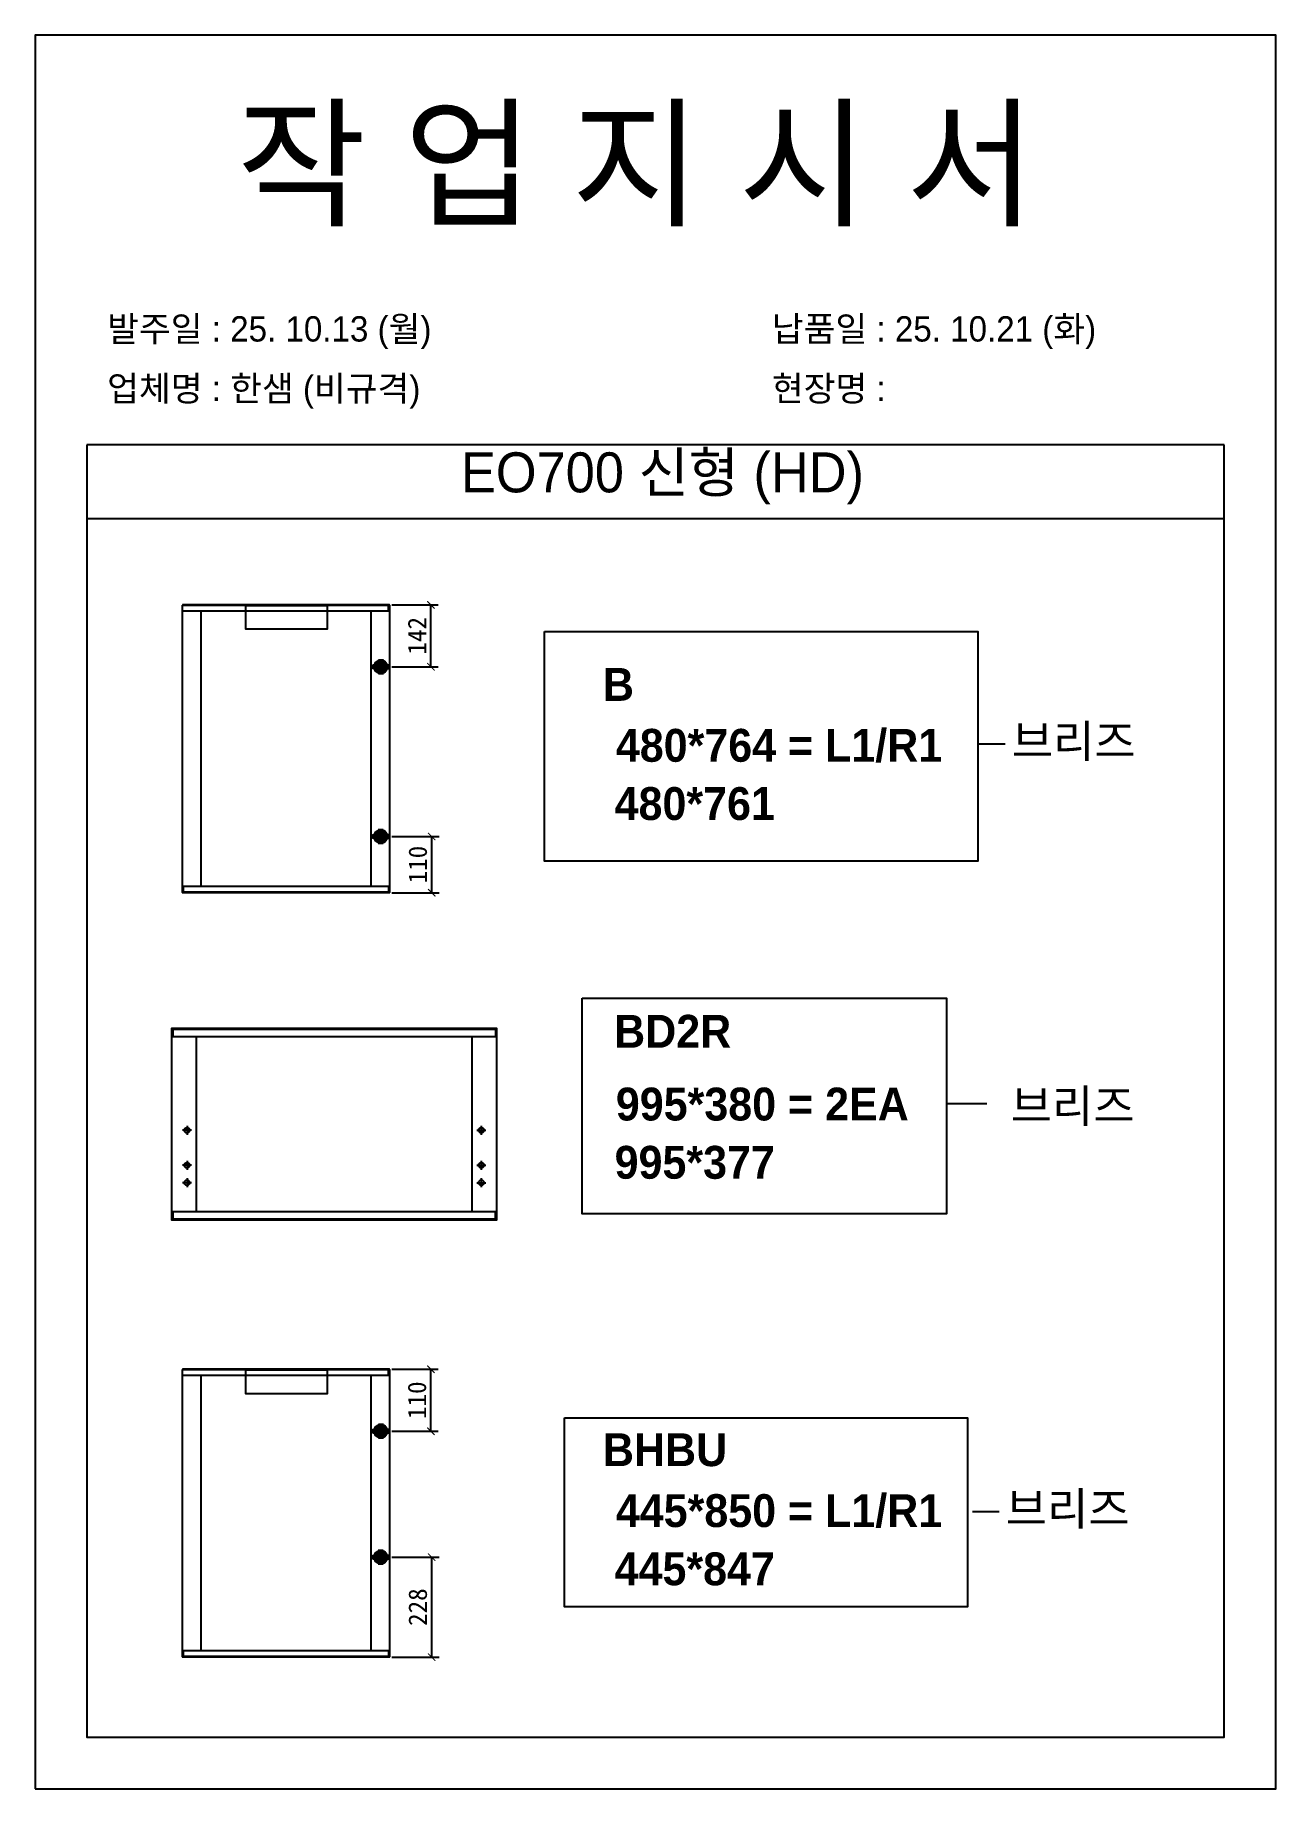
# Model space of a CAD drawing. Header units: millimetres. Extents: x -44117 to 256353, y -2095463 to 65325.
# Drawn here: x 111105 to 112785, y -376869 to -374493 of the extents above; entities that cross this region are included whole.
import ezdxf

# ---------------------------------------------------------------- set-up
doc = ezdxf.new("R2010")
doc.units = ezdxf.units.MM
doc.header["$LTSCALE"] = 10
doc.layers.add('Layer1', color=7, linetype='Continuous', lineweight=70)
doc.styles.add('MtX_Gulim', font='')
doc.styles.get('MtX_Gulim').set_extended_font_data('Gulim', bold=True)
doc.dimstyles.new('ISO-25', dxfattribs={"dimtxt": 2.5, "dimasz": 2.5, "dimexe": 1, "dimexo": 1, "dimtad": 1, "dimtxsty": 'Standard', "dimblk": 'ARCHTICK', "dimcen": 2.5, "dimadec": 0, "dimazin": 0, "dimtfac": 1, "dimtmove": 0, "dimatfit": 3, "dimfxl": 0, "dimarcsym": 0})

msp = doc.modelspace()

# ---------------------------------------------------------------- texts
at = {"linetype": 'Continuous', "style": 'MtX_Gulim'}
for s, height, p in [('B', 44.50828, (111874.01738, -375394.56045)), ('480*764 = L1/R1', 44.508282, (111891.50133, -375477.05936)), ('브리즈', 44.508282, (112427.6641, -375471.44489)), ('BD2R', 44.508282, (111889.15555, -375864.43862)), ('995*380 = 2EA', 44.508282, (111891.50133, -375963.03796)), ('브리즈', 44.508282, (112426.18315, -375965.52972)), ('BHBU', 44.508282, (111874.01738, -376431.30538)), ('445*850 = L1/R1', 44.508282, (111891.50133, -376513.80429)), ('브리즈', 44.508282, (112419.46057, -376511.24192))]:
    msp.add_text(s, height=height, dxfattribs=at).set_placement(p)
at = {"color": 242, "linetype": 'Continuous', "true_color": 0xcd2027, "style": 'MtX_Gulim'}
for s, p in [('480*761', (111889.84446, -375555.9406)), ('995*377', (111889.84446, -376041.91921)), ('445*847', (111889.84446, -376592.68553))]:
    msp.add_text(s, height=44.508282, dxfattribs=at).set_placement(p)
at = {"attachment_point": 1}
for s, width, gutter_width, heights, insert, char_height in [('{\\fGulim|b0|i0|c129|p50;작 업 지 시 서}', 3307.3198183, 12.5, [-155.84554], (111377.98753, -374596.74403), 140), ('\\pt11;{\\fGulim|b0|i0|c129|p50;발주일 : 25. 10.13 (월)}', 3307.3198183, 12.5, [34.50412], (111202.77817, -374873.46445), 34.3), ('{\\fGulim|b0|i0|c129|p50;납품일 : 25. 10.21 (화)}', 3307.3198183, 12.5, [36.39796], (112102.75616, -374873.46445), 34.3), ('{\\fGulim|b0|i0|c129|p50;업체명 : 한샘 (비규격)}', 3307.3198183, 12.5, [36.11279], (111202.77817, -374954.12063), 34.3), ('{\\fGulim|b0|i0|c129|p50;현장명 : }', 3307.3198183, 12.5, [-38.2735], (112102.75616, -374954.12063), 34.3), ('{\\fGulim|b0|i0|c129|p50;EO700 신형 (HD)}', 5224.9748335, 19.74777, [57.05176], (111681.72959, -375057.88558), 54.1878762)]:
    msp.add_mtext_dynamic_manual_height_columns(s, width=width, gutter_width=gutter_width, heights=heights, dxfattribs=dict(at, insert=insert, char_height=char_height))

# ---------------------------------------------------------------- blocks, each defined once
blk = doc.blocks.new('_ArchTick')
at = {"color": 0, "linetype": 'ByBlock', "const_width": 0.15}
blk.add_lwpolyline([(-0.5, -0.5), (0.5, 0.5)], dxfattribs=at)
blk = doc.blocks.new('*D3545')
at = {"color": 0, "lineweight": -2}
for p, q in [((111588.2, -375264.5), (111651.1, -375264.5)), ((111641.1, -375348.3), (111641.1, -375264.5)), ((111588.2, -375348.3), (111651.1, -375348.3))]:
    blk.add_line(p, q, dxfattribs=at)
at = {"layer": 'Defpoints', "color": 0}
for p in [(111573.2, -375264.5), (111641.1, -375264.5), (111573.2, -375348.3)]:
    blk.add_point(p, dxfattribs=at)
at = {"color": 0, "lineweight": -2, "xscale": 10, "yscale": 10, "zscale": 10}
for p, rotation in [((111641.1, -375264.5), 90), ((111641.1, -375348.3), 270)]:
    blk.add_blockref('_ArchTick', p, dxfattribs=dict(at, rotation=rotation))
at = {"color": 0, "insert": (111622.3, -375306.4), "char_height": 25, "attachment_point": 5, "rotation": 90}
blk.add_mtext('142', dxfattribs=at)
blk = doc.blocks.new('*D3546')
at = {"color": 0, "lineweight": -2}
for p, q in [((111588.2, -375578.3), (111652.1, -375578.3)), ((111642.1, -375578.3), (111642.1, -375654.5)), ((111588.2, -375654.5), (111652.1, -375654.5))]:
    blk.add_line(p, q, dxfattribs=at)
at = {"layer": 'Defpoints', "color": 0}
for p in [(111573.2, -375578.3), (111573.2, -375654.5), (111642.1, -375654.5)]:
    blk.add_point(p, dxfattribs=at)
at = {"color": 0, "lineweight": -2, "xscale": 10, "yscale": 10, "zscale": 10}
for p, rotation in [((111642.1, -375578.3), 90), ((111642.1, -375654.5), 270)]:
    blk.add_blockref('_ArchTick', p, dxfattribs=dict(at, rotation=rotation))
at = {"color": 0, "insert": (111623.4, -375616.4), "char_height": 25, "attachment_point": 5, "rotation": 90}
blk.add_mtext('110', dxfattribs=at)
blk = doc.blocks.new('*D3547')
at = {"color": 0, "lineweight": -2}
for p, q in [((111588.2, -376300.1), (111651.1, -376300.1)), ((111641.1, -376383.9), (111641.1, -376300.1)), ((111588.2, -376383.9), (111651.1, -376383.9))]:
    blk.add_line(p, q, dxfattribs=at)
at = {"layer": 'Defpoints', "color": 0}
for p in [(111573.2, -376300.1), (111641.1, -376300.1), (111573.2, -376383.9)]:
    blk.add_point(p, dxfattribs=at)
at = {"color": 0, "lineweight": -2, "xscale": 10, "yscale": 10, "zscale": 10}
for p, rotation in [((111641.1, -376300.1), 90), ((111641.1, -376383.9), 270)]:
    blk.add_blockref('_ArchTick', p, dxfattribs=dict(at, rotation=rotation))
at = {"color": 0, "insert": (111622.3, -376342), "char_height": 25, "attachment_point": 5, "rotation": 90}
blk.add_mtext('110', dxfattribs=at)
blk = doc.blocks.new('*D3548')
at = {"color": 0, "lineweight": -2}
for p, q in [((111588.2, -376554.6), (111652.1, -376554.6)), ((111642.1, -376554.6), (111642.1, -376690.1)), ((111588.2, -376690.1), (111652.1, -376690.1))]:
    blk.add_line(p, q, dxfattribs=at)
at = {"layer": 'Defpoints', "color": 0}
for p in [(111573.2, -376554.6), (111573.2, -376690.1), (111642.1, -376690.1)]:
    blk.add_point(p, dxfattribs=at)
at = {"color": 0, "lineweight": -2, "xscale": 10, "yscale": 10, "zscale": 10}
for p, rotation in [((111642.1, -376554.6), 90), ((111642.1, -376690.1), 270)]:
    blk.add_blockref('_ArchTick', p, dxfattribs=dict(at, rotation=rotation))
at = {"color": 0, "insert": (111623.4, -376622.3), "char_height": 25, "attachment_point": 5, "rotation": 90}
blk.add_mtext('228', dxfattribs=at)

# ---------------------------------------------------------------- dimensions: what is measured, and where the dimension line sits
for base, p1, p2, text, picture, middle in [((111641.05352, -375264.4713), (111573.15047, -375348.32413), (111573.15047, -375264.4713), '142', '*D3545', (111622.30352, -375306.39772)), ((111642.13958, -375654.45779), (111573.15047, -375578.27316), (111573.15047, -375654.45779), '110', '*D3546', (111623.38958, -375616.36547)), ((111641.05352, -376300.08959), (111573.15047, -376383.94241), (111573.15047, -376300.08959), '110', '*D3547', (111622.30352, -376342.016))]:
    dim = msp.add_linear_dim(base=base, p1=p1, p2=p2, angle=90, text=text, dimstyle='ISO-25', override={"dimscale": 10, "dimasz": 1, "dimexo": 1.5, "dimtxsty": 'Standard'})
    dim.commit()
    dim.dimension.update_dxf_attribs({"geometry": picture, "text_midpoint": middle})
dim = msp.add_linear_dim(base=(111642.13958, -376690.07607), p1=(111573.15047, -376554.5772), p2=(111573.15047, -376690.07607), angle=90, text='228', dimstyle='ISO-25', override={"dimscale": 10, "dimasz": 1, "dimexo": 1.5, "dimtxsty": 'Standard'})
dim.commit()
dim.dimension.update_dxf_attribs({"geometry": '*D3548', "text_midpoint": (111642.13958, -376622.32663), "dimtype": 160})

# ---------------------------------------------------------------- linework, layer by layer
for p, q in [((112715.18093, -375047.75124), (111175.18093, -375047.75124)), ((112715.18093, -375147.75124), (111175.18093, -375147.75124)), ((111304.49119, -375264.75147), (111304.49119, -375654.17761)), ((111585.26767, -375265.25576), (111304.49119, -375265.25576)), ((111584.9875, -375264.4713), (111304.77135, -375264.4713)), ((111583.86685, -375272.87618), (111583.86685, -375264.4713)), ((111585.26767, -375654.17761), (111585.26767, -375264.75147)), ((111585.26767, -375272.87618), (111304.49119, -375272.87618)), ((111329.42567, -375272.31586), (111329.42567, -375646.0529)), ((111560.05302, -375646.0529), (111560.05302, -375272.87618)), ((112382.71866, -375452.81475), (112418.67501, -375452.81475)), ((111585.26767, -375646.0529), (111304.49119, -375646.0529)), ((111585.26767, -375653.67333), (111304.49119, -375653.67333)), ((111584.9875, -375654.45779), (111304.77135, -375654.45779)), ((111305.892, -375654.45779), (111305.892, -375646.0529)), ((111583.86685, -375646.0529), (111583.86685, -375654.45779)), ((111289.81337, -375838.88946), (111289.81337, -376097.33153)), ((111730.42377, -375839.55593), (111289.81337, -375839.55593)), ((111730.42377, -375849.62702), (111289.81337, -375849.62702)), ((111730.05351, -375838.5192), (111290.18363, -375838.5192)), ((111291.66468, -375838.5192), (111291.66468, -375849.62702)), ((111323.13685, -375849.62702), (111323.13685, -376086.59396)), ((111697.1003, -376086.59396), (111697.1003, -375849.62702)), ((111728.57247, -375838.5192), (111728.57247, -375849.62702)), ((111730.42377, -376097.33153), (111730.42377, -375838.88946)), ((112338.56439, -375939.95026), (112393.62256, -375939.95026)), ((111317.02755, -375976.25623), (111304.80894, -375976.25623)), ((111310.91824, -375970.14692), (111310.91824, -375982.36553)), ((111703.2096, -375976.25623), (111715.42821, -375976.25623)), ((111709.31891, -375970.14692), (111709.31891, -375982.36553)), ((111317.02755, -376023.64962), (111304.80894, -376023.64962)), ((111310.91824, -376017.54031), (111310.91824, -376029.75892)), ((111703.2096, -376023.64962), (111715.42821, -376023.64962)), ((111709.31891, -376017.54031), (111709.31891, -376029.75892)), ((111317.02755, -376047.34631), (111304.80894, -376047.34631)), ((111310.91824, -376041.23701), (111310.91824, -376053.45562)), ((111703.2096, -376047.34631), (111715.42821, -376047.34631)), ((111709.31891, -376041.23701), (111709.31891, -376053.45562)), ((111730.42377, -376086.59396), (111289.81337, -376086.59396)), ((111730.42377, -376096.66506), (111289.81337, -376096.66506)), ((111291.66468, -376086.59396), (111291.66468, -376097.70179)), ((111728.57247, -376097.70179), (111728.57247, -376086.59396)), ((111290.18363, -376097.70179), (111730.05351, -376097.70179)), ((111304.49119, -376300.36975), (111304.49119, -376689.79589)), ((111585.26767, -376300.87404), (111304.49119, -376300.87404)), ((111585.26767, -376308.49447), (111304.49119, -376308.49447)), ((111584.9875, -376300.08959), (111304.77135, -376300.08959)), ((111329.42567, -376307.93414), (111329.42567, -376681.67119)), ((111560.05302, -376681.67119), (111560.05302, -376308.49447)), ((111583.86685, -376308.49447), (111583.86685, -376300.08959)), ((111585.26767, -376689.79589), (111585.26767, -376300.36975)), ((112374.51513, -376492.61177), (112410.47148, -376492.61177)), ((111585.26767, -376681.67119), (111304.49119, -376681.67119)), ((111585.26767, -376689.29161), (111304.49119, -376689.29161)), ((111584.9875, -376690.07607), (111304.77135, -376690.07607)), ((111305.892, -376690.07607), (111305.892, -376681.67119)), ((111583.86685, -376681.67119), (111583.86685, -376690.07607))]:
    msp.add_line(p, q)
for points in [[(111105.18093, -376868.58151), (112785.18093, -376868.58151), (112785.18093, -374492.58151), (111105.18093, -374492.58151)], [(111390.36872, -375265.25576), (111500.85101, -375265.25576), (111500.85101, -375297.53148), (111390.36872, -375297.53148)], [(111795.05074, -375300.73424), (112381.5522, -375300.73424), (112381.5522, -375611.75774), (111795.05074, -375611.75774)], [(111845.7743, -375797.48233), (112339.34186, -375797.48233), (112339.34186, -376089.28382), (111845.7743, -376089.28382)], [(111390.36872, -376300.87404), (111500.85101, -376300.87404), (111500.85101, -376333.14977), (111390.36872, -376333.14977)], [(111821.90949, -376365.8986), (112367.54573, -376365.8986), (112367.54573, -376621.90288), (111821.90949, -376621.90288)]]:
    msp.add_lwpolyline(points, close=True)
msp.add_lwpolyline([(111175.18093, -375047.75124), (111175.18093, -376798.58151), (112715.18093, -376798.58151), (112715.18093, -375047.75124)])
for centre in [(111310.91824, -375976.25623), (111709.31891, -375976.25623), (111310.91824, -376023.64962), (111709.31891, -376023.64962), (111310.91824, -376047.34631), (111709.31891, -376047.34631)]:
    msp.add_circle(centre, 3.70261)
for centre, radius, start, end in [((111584.9875, -375264.75147), 0.28016, 0, 90), ((111304.77135, -375654.17762), 0.28016, 180, 270), ((111584.9875, -375654.17762), 0.28016, 270, 0), ((111290.18363, -375838.88946), 0.37026, 90, 180), ((111730.05351, -375838.88946), 0.37026, 0, 90), ((111290.18363, -376097.33153), 0.37026, 180, 270), ((111730.05351, -376097.33153), 0.37026, 270, 0), ((111584.9875, -376300.36975), 0.28016, 0, 90), ((111304.77135, -376689.7959), 0.28016, 180, 270), ((111584.9875, -376689.7959), 0.28016, 270, 0)]:
    msp.add_arc(centre, radius, start, end)
at = {"layer": 'Layer1'}
for p, q in [((111573.15047, -375337.99842), (111573.15047, -375358.64985)), ((111573.15047, -375588.59887), (111573.15047, -375567.94744)), ((111573.15047, -376373.6167), (111573.15047, -376394.26813)), ((111573.15047, -376564.90291), (111573.15047, -376544.25148))]:
    msp.add_line(p, q, dxfattribs=at)
for points in [[(111583.47619, -375348.32413), (111562.82476, -375348.32413)], [(111583.47619, -375578.27316), (111562.82476, -375578.27316)], [(111583.47619, -376383.94241), (111562.82476, -376383.94241)], [(111583.47619, -376554.5772), (111562.82476, -376554.5772)]]:
    msp.add_lwpolyline(points, close=True, dxfattribs=at)
for centre in [(111573.15047, -375348.32413), (111573.15047, -375578.27316), (111573.15047, -376383.94241), (111573.15047, -376554.5772)]:
    msp.add_circle(centre, 6.88381, dxfattribs=at)

msp.set_redraw_order([(e.dxf.handle, doc.entitydb.next_handle()) for e in msp.query("TEXT MTEXT ATTDEF DIMENSION ARC_DIMENSION")])  # texts and dimensions are drawn at this point

doc.saveas('drawing.dxf')
